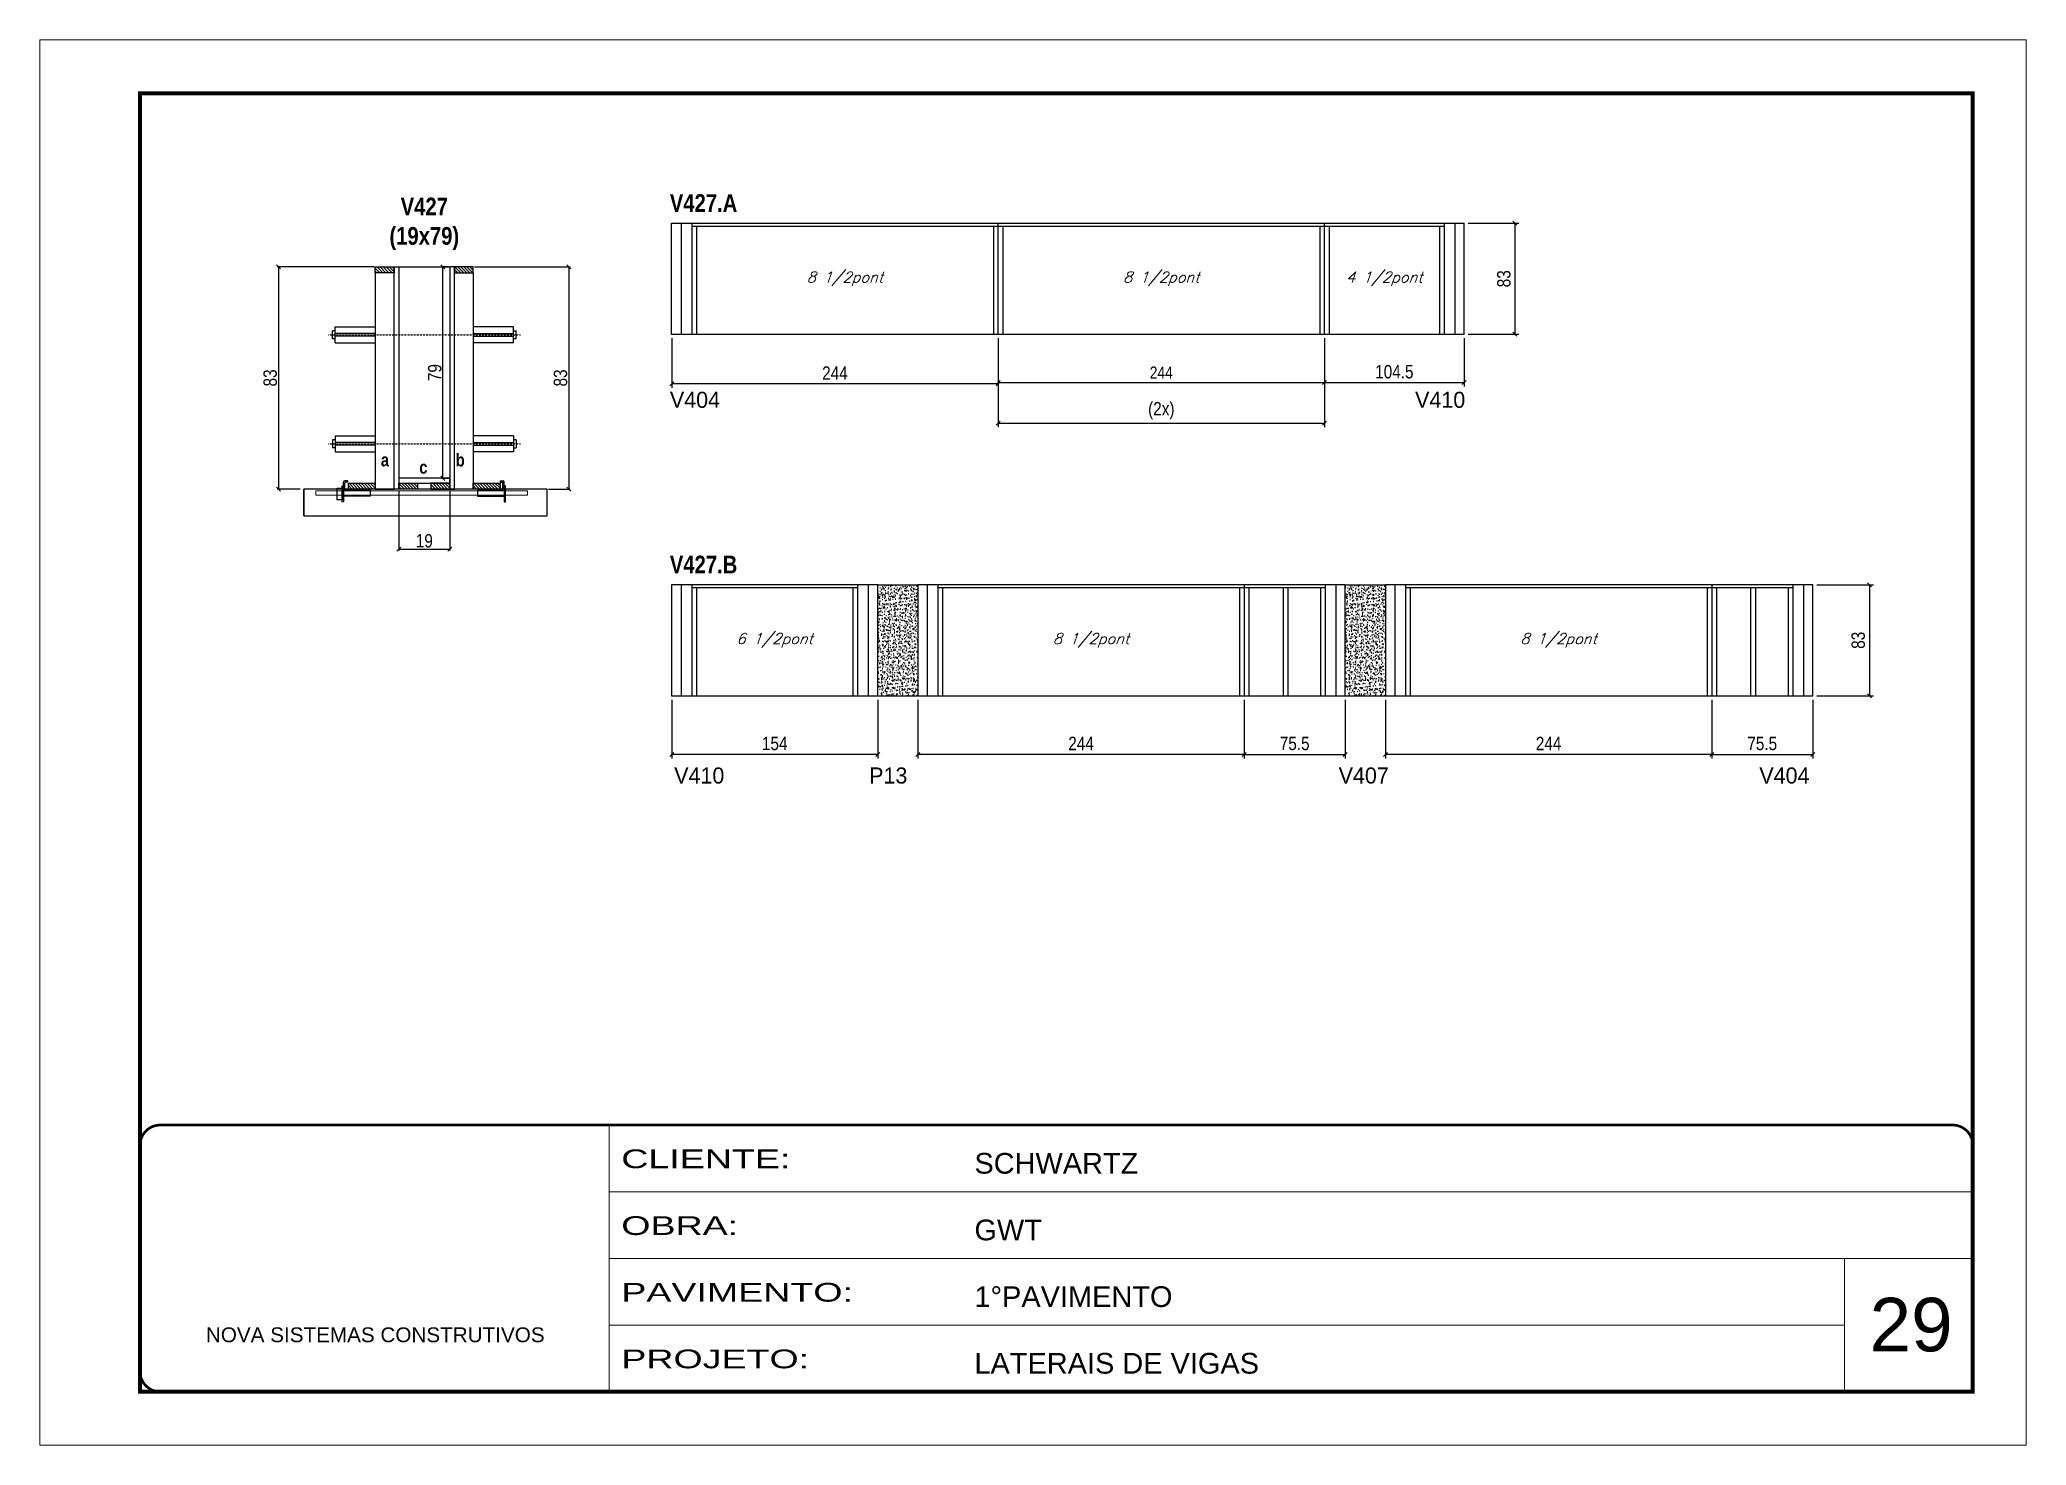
# Model space of a CAD drawing. Extents: x 13154 to 22413, y 1253 to 30260.
# Drawn here: x 13154 to 14639, y 20779 to 21829 of the extents above; entities that cross this region are included whole.
import ezdxf

# ---------------------------------------------------------------- set-up
doc = ezdxf.new("R2010")
doc.units = 0
for name, pattern in [('CONTINUO', [0]), ('DASHED', [0.75, 0.5, -0.25]), ('HIDDEN', [0.375, 0.25, -0.125])]:
    doc.linetypes.add(name, pattern=pattern)
for name, color, linetype in [('5', 5, 'Continuous'), ('barrote', 251, 'Continuous'), ('COTA', 241, 'Continuous'), ('detalhes', 4, 'Continuous'), ('NOMENCLATURA', 7, 'Continuous'), ('Painéis', 200, 'Continuous'), ('presilha', 1, 'Continuous'), ('SARR_2.2x10', 60, 'Continuous'), ('SARR_2.2x7', 40, 'Continuous'), ('SARR_3.5x7', 81, 'Continuous'), ('TENSOR', 3, 'Continuous'), ('texto', 7, 'Continuous')]:
    doc.layers.add(name, color=color, linetype=linetype)
for name, color, linetype, lineweight in [('CARIMBO', 255, 'Continuous', 9), ('CONCRETO', 251, 'Continuous', 25), ('Folhas', 255, 'Continuous', 9), ('SARRAFO DE PRESSAO', 251, 'DASHED', 9), ('SCO-___-LAJ', 2, 'Continuous', 0)]:
    doc.layers.add(name, color=color, linetype=linetype, lineweight=lineweight)
doc.styles.add('ARIAL', font='arial.ttf')
doc.styles.add('COTA TECNICA', font='techl___.ttf', dxfattribs={"height": 10})
doc.styles.add('COTA TECNICA 2X', font='techl___.ttf', dxfattribs={"height": 10})
doc.styles.add('COTA TECNICA-50', font='techl___.ttf', dxfattribs={"height": 9})
doc.styles.add('Romans', font='romans.shx')
doc.styles.add('ROMAS860', font='ROMAS860.SHX')
doc.styles.add('TECNICA', font='techb___.ttf', dxfattribs={"height": 10})
doc.styles.add('Tecnologia', font='')
doc.styles.get('Tecnologia').set_extended_font_data('Forgotten Futurist')
doc.dimstyles.new('COTA PAINEL-50', dxfattribs={"dimtxt": 9, "dimasz": 3, "dimexe": 3, "dimexo": 3, "dimgap": 3, "dimtad": 1, "dimdec": 1, "dimzin": 12, "dimdsep": 46, "dimtxsty": 'COTA TECNICA-50', "dimblk1": 'OBLIQUE', "dimblk2": 'OBLIQUE', "dimsah": 1, "dimcen": 0.9, "dimclrd": 4, "dimclre": 4, "dimclrt": 240, "dimadec": 1, "dimazin": 3, "dimtfac": 1, "dimtdec": 1, "dimtmove": 0, "dimatfit": 3, "dimfxl": 1, "dimtolj": 1, "dimtzin": 12, "dimarcsym": 0})
doc.dimstyles.new('PAINEL', dxfattribs={"dimtxt": 10, "dimasz": 3, "dimexe": 3, "dimexo": 3, "dimgap": 3, "dimtad": 1, "dimdec": 1, "dimzin": 12, "dimdsep": 46, "dimtxsty": 'COTA TECNICA', "dimblk1": 'OBLIQUE', "dimblk2": 'OBLIQUE', "dimsah": 1, "dimcen": 0.9, "dimclrd": 4, "dimclre": 4, "dimclrt": 240, "dimadec": 1, "dimazin": 3, "dimtfac": 1, "dimtdec": 1, "dimtmove": 0, "dimatfit": 3, "dimfxl": 1, "dimtolj": 1, "dimtzin": 12, "dimarcsym": 0})
doc.dimstyles.new('SECAO', dxfattribs={"dimscale": 0.333333, "dimtxt": 5, "dimasz": 9, "dimexe": 3, "dimexo": 3, "dimgap": 3, "dimtad": 1, "dimdec": 1, "dimlfac": 0.5, "dimzin": 12, "dimdsep": 46, "dimtxsty": 'COTA TECNICA 2X', "dimblk1": 'OBLIQUE', "dimblk2": 'OBLIQUE', "dimsah": 1, "dimcen": 0.9, "dimclrd": 4, "dimclre": 4, "dimclrt": 240, "dimadec": 1, "dimazin": 3, "dimtfac": 1, "dimtdec": 1, "dimtmove": 0, "dimatfit": 3, "dimfxl": 1, "dimtolj": 1, "dimtzin": 12, "dimarcsym": 0})

msp = doc.modelspace()

# ---------------------------------------------------------------- texts
at = {"layer": '5', "linetype": 'Continuous', "style": 'ROMAS860'}
for s, p in [('V404', (13625.44, 21554.17)), ('V410', (14182.53, 21554.17)), ('V410', (13628.67, 21273.5)), ('P13', (13774.41, 21273.5)), ('V407', (14125.38, 21273.5)), ('V404', (14439.84, 21273.5))]:
    msp.add_text(s, height=12, rotation=0.00004, dxfattribs=at).set_placement(p)
at = {"layer": 'CARIMBO', "style": 'ARIAL'}
msp.add_text('29', height=40, dxfattribs=at).set_placement((14522.24, 20849.29))
at = {"layer": 'detalhes', "style": 'TECNICA'}
for s, p in [('a', (13409.38, 21510.42)), ('b', (13465.35, 21510.41)), ('c', (13438.1, 21505))]:
    msp.add_text(s, height=9.6, dxfattribs=at).set_placement(p)
at = {"layer": 'NOMENCLATURA', "style": 'TECNICA'}
for s, p in [('V427.A', (13625.4, 21700.58)), ('V427.B', (13625.4, 21430.5))]:
    msp.add_text(s, height=13.2, dxfattribs=at).set_placement(p)
at = {"layer": 'NOMENCLATURA', "insert": (13441.85, 21711.22), "char_height": 13.2, "attachment_point": 2, "style": 'TECNICA'}
msp.add_mtext_dynamic_manual_height_columns('V427\\P(19x79)', width=300.2766, gutter_width=1, heights=[0], dxfattribs=at)
at = {"layer": 'texto', "color": 2, "char_height": 8, "attachment_point": 5, "style": 'Romans'}
for s, insert in [('{\\Q19;\\C256;8 1/2pont}', (13756.27, 21650.56)), ('{\\Q19;\\C256;8 1/2pont}', (13992.77, 21650.56)), ('{\\Q19;\\C256;4 1/2pont}', (14159.52, 21650.56)), ('{\\Q19;\\C256;6 1/2pont}', (13703.77, 21380.48)), ('{\\Q19;\\C256;8 1/2pont}', (13940.27, 21380.48)), ('{\\Q19;\\C256;8 1/2pont}', (14289.77, 21380.48))]:
    msp.add_mtext(s, dxfattribs=dict(at, insert=insert))

# ---------------------------------------------------------------- blocks, each defined once
blk = doc.blocks.new('9999999999')
at = {"color": 30, "linetype": 'CONTINUO'}
for p, q in [((98564.6, 34230.2), (98564.6, 34429.4)), ((98564.6, 34379.6), (99584, 34379.6)), ((98564.6, 34329.8), (99488, 34329.8)), ((99584, 34329.8), (99488, 34329.8)), ((99488, 34329.8), (99488, 34230.2)), ((98564.6, 34280), (99488, 34280))]:
    blk.add_line(p, q, dxfattribs=at)
at = {"color": 30, "linetype": 'CONTINUO', "const_width": 2}
blk.add_lwpolyline([(99584, 34230.2), (99584, 34414.4, 0.414214), (99569, 34429.4), (98229, 34429.4, 0.414214), (98214, 34414.4), (98214, 34245.2, 0.414214), (98229, 34230.2), (99584, 34230.2)], format="xyb", dxfattribs=at)
at = {"layer": 'Folhas'}
blk.add_lwpolyline([(98139, 34190.2), (99624, 34190.2), (99624, 35240.2), (98139, 35240.2)], close=True, dxfattribs=at)
at = {"layer": 'Folhas', "color": 30, "const_width": 3}
blk.add_lwpolyline([(98214, 34230.2), (99584, 34230.2), (99584, 35200.2), (98214, 35200.2)], close=True, dxfattribs=at)
at = {"color": 7, "linetype": 'Continuous', "ltscale": 5, "style": 'ARIAL'}
for s, height, p in [('SCHWARTZ', 15.48, (98837.7, 34393.1)), ('GWT', 15.48, (98837.7, 34343.3)), ('1°PAVIMENTO', 15.483, (98837.7, 34293.5)), ('NOVA SISTEMAS CONSTRUTIVOS', 11.059, (98263.2, 34267.2)), ('LATERAIS DE VIGAS', 15.483, (98837.7, 34243.7))]:
    blk.add_text(s, height=height, dxfattribs=at).set_placement(p)
at = {"layer": 'Folhas', "color": 7, "style": 'Tecnologia', "width": 1.5}
for s, p in [('CLIENTE:', (98573.7, 34397.2)), ('OBRA:', (98573.7, 34347.3)), ('PAVIMENTO:', (98573.7, 34297.5)), ('PROJETO:', (98573.7, 34247.7))]:
    blk.add_text(s, height=14, dxfattribs=at).set_placement(p)
blk = doc.blocks.new('PRESILHA METÁLICA 1')
at = {"layer": 'presilha'}
for p, q in [((0, 13), (6, 13)), ((0, 13), (0, 0)), ((6, 0), (0, 0)), ((6, 15.5), (7.5, 15.5)), ((6, -2.5), (6, 15.5)), ((6, 13), (6, 0)), ((7.5, 10.6), (7.5, 19.9)), ((7.5, 15.5), (7.5, -2.5)), ((37.5, 4.1), (7.5, 4.1)), ((12, 21), (8.6, 21)), ((9, 11.6), (9, 18.9)), ((12, 19.5), (9.6, 19.5)), ((37.5, 11), (9.6, 11)), ((12, 21), (12, 19.5)), ((37.5, 11), (37.5, 4.1)), ((7.5, -2.5), (6, -2.5))]:
    blk.add_line(p, q, dxfattribs=at)
for centre, radius, start, end in [((8.6, 19.9), 1.14, 90, 180), ((9.6, 18.9), 0.57, 90, 180), ((9.6, 11.6), 0.57, 180, 270)]:
    blk.add_arc(centre, radius, start, end, dxfattribs=at)
blk = doc.blocks.new('PRESILHA METÁLICA 2')
at = {"layer": 'presilha'}
for p, q in [((-5.2, 23.5), (-5.2, 22)), ((-5.2, 23.5), (-1.9, 23.5)), ((-0.8, 14.6), (-0.8, 22.4)), ((-30.8, 13.5), (-30.8, 6.6)), ((-30.8, 13.5), (-2.8, 13.5)), ((-30.8, 6.6), (-0.8, 6.6)), ((-5.2, 22), (-2.8, 22)), ((-2.2, 14.1), (-2.2, 21.4)), ((0.8, 18), (-0.8, 18)), ((-0.8, 18), (-0.8, 0)), ((-0.8, 0), (0.8, 0)), ((0.8, 0), (0.8, 18))]:
    blk.add_line(p, q, dxfattribs=at)
for centre, radius, start, end in [((-1.9, 22.4), 1.14, 0, 90), ((-2.8, 21.4), 0.57, 0, 90), ((-2.8, 14.1), 0.57, 270, 0)]:
    blk.add_arc(centre, radius, start, end, dxfattribs=at)
blk = doc.blocks.new('_Oblique')
at = {"color": 0, "linetype": 'ByBlock', "lineweight": -2}
blk.add_line((-0.5, -0.5), (0.5, 0.5), dxfattribs=at)
blk = doc.blocks.new('*D1804')
at = {"layer": 'COTA', "color": 4, "lineweight": -2, "transparency": 16777216}
for p, q in [((13479.5, 21659.5), (13550.9, 21659.5)), ((13549.9, 21659.5), (13549.9, 21493.5)), ((13534.7, 21493.5), (13550.9, 21493.5))]:
    blk.add_line(p, q, dxfattribs=at)
at = {"layer": 'Defpoints', "color": 0, "transparency": 16777216}
for p in [(13478.5, 21659.5), (13533.7, 21493.5), (13549.9, 21493.5)]:
    blk.add_point(p, dxfattribs=at)
at = {"layer": 'COTA', "color": 4, "lineweight": -2, "transparency": 16777216, "xscale": 3, "yscale": 3, "zscale": 3}
for p, rotation in [((13549.9, 21659.5), 90), ((13549.9, 21493.5), 270)]:
    blk.add_blockref('_Oblique', p, dxfattribs=dict(at, rotation=rotation))
at = {"layer": 'COTA', "color": 240, "transparency": 16777216, "insert": (13543.7, 21576.5), "char_height": 10, "attachment_point": 5, "rotation": 90, "style": 'COTA TECNICA 2X'}
blk.add_mtext('\\A1;83', dxfattribs=at)
blk = doc.blocks.new('*D1805')
at = {"layer": 'COTA', "color": 4, "lineweight": -2, "transparency": 16777216}
for p, q in [((13404.3, 21659.5), (13331.9, 21659.5)), ((13332.9, 21659.5), (13332.9, 21493.5)), ((13349, 21493.5), (13331.9, 21493.5))]:
    blk.add_line(p, q, dxfattribs=at)
at = {"layer": 'Defpoints', "color": 0, "transparency": 16777216}
for p in [(13405.3, 21659.5), (13332.9, 21493.5), (13350, 21493.5)]:
    blk.add_point(p, dxfattribs=at)
at = {"layer": 'COTA', "color": 4, "lineweight": -2, "transparency": 16777216, "xscale": 3, "yscale": 3, "zscale": 3}
for p, rotation in [((13332.9, 21659.5), 90), ((13332.9, 21493.5), 270)]:
    blk.add_blockref('_Oblique', p, dxfattribs=dict(at, rotation=rotation))
at = {"layer": 'COTA', "color": 240, "transparency": 16777216, "insert": (13326.7, 21576.5), "char_height": 10, "attachment_point": 5, "rotation": 90, "style": 'COTA TECNICA 2X'}
blk.add_mtext('\\A1;83', dxfattribs=at)
blk = doc.blocks.new('*D1806')
at = {"layer": 'COTA', "color": 4, "lineweight": -2, "transparency": 16777216}
for p, q in [((13459.9, 21659.5), (13454.8, 21659.5)), ((13455.8, 21501.5), (13455.8, 21659.5)), ((13459.9, 21501.5), (13454.8, 21501.5))]:
    blk.add_line(p, q, dxfattribs=at)
at = {"layer": 'Defpoints', "color": 0, "transparency": 16777216}
for p in [(13455.8, 21659.5), (13460.9, 21659.5), (13460.9, 21501.5)]:
    blk.add_point(p, dxfattribs=at)
at = {"layer": 'COTA', "color": 4, "lineweight": -2, "transparency": 16777216, "xscale": 3, "yscale": 3, "zscale": 3}
for p, rotation in [((13455.8, 21659.5), 90), ((13455.8, 21501.5), 270)]:
    blk.add_blockref('_Oblique', p, dxfattribs=dict(at, rotation=rotation))
at = {"layer": 'COTA', "color": 240, "transparency": 16777216, "insert": (13449.7, 21580.5), "char_height": 10, "attachment_point": 5, "rotation": 90, "style": 'COTA TECNICA 2X'}
blk.add_mtext('\\A1;79', dxfattribs=at)
blk = doc.blocks.new('*D1807')
at = {"layer": 'COTA', "color": 4, "lineweight": -2, "transparency": 16777216}
for p, q in [((13422.9, 21492.5), (13422.9, 21447.7)), ((13460.9, 21492.5), (13460.9, 21447.7)), ((13422.9, 21448.7), (13460.9, 21448.7))]:
    blk.add_line(p, q, dxfattribs=at)
at = {"layer": 'Defpoints', "color": 0, "transparency": 16777216}
for p in [(13422.9, 21493.5), (13460.9, 21493.5), (13460.9, 21448.7)]:
    blk.add_point(p, dxfattribs=at)
at = {"layer": 'COTA', "color": 4, "lineweight": -2, "transparency": 16777216, "xscale": 3, "yscale": 3, "zscale": 3, "rotation": 180}
blk.add_blockref('_Oblique', (13422.9, 21448.7), dxfattribs=at)
at = {"layer": 'COTA', "color": 4, "lineweight": -2, "transparency": 16777216, "xscale": 3, "yscale": 3, "zscale": 3}
blk.add_blockref('_Oblique', (13460.9, 21448.7), dxfattribs=at)
at = {"layer": 'COTA', "color": 240, "transparency": 16777216, "insert": (13441.9, 21454.8), "char_height": 10, "attachment_point": 5, "style": 'COTA TECNICA 2X'}
blk.add_mtext('\\A1;19', dxfattribs=at)
blk = doc.blocks.new('*D1808')
at = {"layer": 'COTA', "color": 4, "linetype": 'ByBlock', "lineweight": -2, "transparency": 16777216}
for p, q in [((13870.8, 21606.1), (13870.8, 21570)), ((14114.8, 21606.1), (14114.8, 21570)), ((13870.8, 21573), (14114.8, 21573))]:
    blk.add_line(p, q, dxfattribs=at)
at = {"layer": 'Defpoints', "color": 0, "linetype": 'ByBlock', "transparency": 16777216}
for p in [(13870.8, 21609.1), (14114.8, 21609.1), (14114.8, 21573)]:
    blk.add_point(p, dxfattribs=at)
at = {"layer": 'COTA', "color": 4, "linetype": 'ByBlock', "lineweight": -2, "transparency": 16777216, "xscale": 3, "yscale": 3, "zscale": 3, "rotation": 180}
blk.add_blockref('_Oblique', (13870.8, 21573), dxfattribs=at)
at = {"layer": 'COTA', "color": 4, "linetype": 'ByBlock', "lineweight": -2, "transparency": 16777216, "xscale": 3, "yscale": 3, "zscale": 3}
blk.add_blockref('_Oblique', (14114.8, 21573), dxfattribs=at)
at = {"layer": 'COTA', "color": 240, "linetype": 'ByBlock', "transparency": 16777216, "insert": (13992.8, 21580.5), "char_height": 9, "attachment_point": 5, "style": 'COTA TECNICA-50'}
blk.add_mtext('\\A1;244', dxfattribs=at)
blk = doc.blocks.new('*D1810')
at = {"layer": 'COTA', "color": 4, "linetype": 'ByBlock', "lineweight": -2, "transparency": 16777216}
for p, q in [((13626.8, 21606.1), (13626.8, 21569.1)), ((13870.8, 21606.1), (13870.8, 21569.1)), ((13870.8, 21572.1), (13626.8, 21572.1))]:
    blk.add_line(p, q, dxfattribs=at)
at = {"layer": 'Defpoints', "color": 0, "linetype": 'ByBlock', "transparency": 16777216}
for p in [(13626.8, 21609.1), (13870.8, 21609.1), (13626.8, 21572.1)]:
    blk.add_point(p, dxfattribs=at)
at = {"layer": 'COTA', "color": 4, "linetype": 'ByBlock', "lineweight": -2, "transparency": 16777216, "xscale": 3, "yscale": 3, "zscale": 3, "rotation": 180}
blk.add_blockref('_Oblique', (13626.8, 21572.1), dxfattribs=at)
at = {"layer": 'COTA', "color": 4, "linetype": 'ByBlock', "lineweight": -2, "transparency": 16777216, "xscale": 3, "yscale": 3, "zscale": 3}
blk.add_blockref('_Oblique', (13870.8, 21572.1), dxfattribs=at)
at = {"layer": 'COTA', "color": 240, "linetype": 'ByBlock', "transparency": 16777216, "insert": (13748.8, 21580.1), "char_height": 10, "attachment_point": 5, "style": 'COTA TECNICA'}
blk.add_mtext('\\A1;244', dxfattribs=at)
blk = doc.blocks.new('*D1811')
at = {"layer": 'COTA', "color": 4, "linetype": 'ByBlock', "lineweight": -2, "transparency": 16777216}
for p, q in [((14114.8, 21606.1), (14114.8, 21570)), ((14219.3, 21606.1), (14219.3, 21570)), ((14114.8, 21573), (14219.3, 21573))]:
    blk.add_line(p, q, dxfattribs=at)
at = {"layer": 'Defpoints', "color": 0, "linetype": 'ByBlock', "transparency": 16777216}
for p in [(14114.8, 21609.1), (14219.3, 21609.1), (14219.3, 21573)]:
    blk.add_point(p, dxfattribs=at)
at = {"layer": 'COTA', "color": 4, "linetype": 'ByBlock', "lineweight": -2, "transparency": 16777216, "xscale": 3, "yscale": 3, "zscale": 3, "rotation": 180}
blk.add_blockref('_Oblique', (14114.8, 21573), dxfattribs=at)
at = {"layer": 'COTA', "color": 4, "linetype": 'ByBlock', "lineweight": -2, "transparency": 16777216, "xscale": 3, "yscale": 3, "zscale": 3}
blk.add_blockref('_Oblique', (14219.3, 21573), dxfattribs=at)
at = {"layer": 'COTA', "color": 240, "linetype": 'ByBlock', "transparency": 16777216, "insert": (14167, 21581.1), "char_height": 10, "attachment_point": 5, "style": 'COTA TECNICA'}
blk.add_mtext('\\A1;104.5', dxfattribs=at)
blk = doc.blocks.new('*D1809')
at = {"layer": 'COTA', "color": 4, "linetype": 'ByBlock', "lineweight": -2, "transparency": 16777216}
for p, q in [((14222.3, 21692.1), (14260.1, 21692.1)), ((14257.1, 21692.1), (14257.1, 21609.1)), ((14222.3, 21609.1), (14260.1, 21609.1))]:
    blk.add_line(p, q, dxfattribs=at)
at = {"layer": 'Defpoints', "color": 0, "linetype": 'ByBlock', "transparency": 16777216}
for p in [(14219.3, 21692.1), (14219.3, 21609.1), (14257.1, 21609.1)]:
    blk.add_point(p, dxfattribs=at)
at = {"layer": 'COTA', "color": 4, "linetype": 'ByBlock', "lineweight": -2, "transparency": 16777216, "xscale": 3, "yscale": 3, "zscale": 3}
for p, rotation in [((14257.1, 21692.1), 90), ((14257.1, 21609.1), 270)]:
    blk.add_blockref('_Oblique', p, dxfattribs=dict(at, rotation=rotation))
at = {"layer": 'COTA', "color": 240, "linetype": 'ByBlock', "transparency": 16777216, "insert": (14248.9, 21650.6), "char_height": 10, "attachment_point": 5, "rotation": 90, "style": 'COTA TECNICA'}
blk.add_mtext('\\A1;83', dxfattribs=at)
blk = doc.blocks.new('*D1812')
at = {"layer": 'COTA', "color": 4, "lineweight": -2, "transparency": 16777216}
for p, q in [((13870.8, 21606.1), (13870.8, 21539.7)), ((14114.8, 21606.1), (14114.8, 21539.7)), ((13870.8, 21542.7), (14114.8, 21542.7))]:
    blk.add_line(p, q, dxfattribs=at)
at = {"layer": 'Defpoints', "color": 0, "transparency": 16777216}
for p in [(13870.8, 21609.1), (14114.8, 21609.1), (14114.8, 21542.7)]:
    blk.add_point(p, dxfattribs=at)
at = {"layer": 'COTA', "color": 4, "lineweight": -2, "transparency": 16777216, "xscale": 3, "yscale": 3, "zscale": 3, "rotation": 180}
blk.add_blockref('_Oblique', (13870.8, 21542.7), dxfattribs=at)
at = {"layer": 'COTA', "color": 4, "lineweight": -2, "transparency": 16777216, "xscale": 3, "yscale": 3, "zscale": 3}
blk.add_blockref('_Oblique', (14114.8, 21542.7), dxfattribs=at)
at = {"layer": 'COTA', "color": 240, "transparency": 16777216, "insert": (13992.8, 21552), "char_height": 10, "attachment_point": 5, "style": 'COTA TECNICA'}
blk.add_mtext('\\A1;(2x)', dxfattribs=at)
blk = doc.blocks.new('*D1813')
at = {"layer": 'COTA', "color": 4, "lineweight": -2, "transparency": 16777216}
for p, q in [((13626.8, 21336), (13626.8, 21292.3)), ((13780.8, 21336), (13780.8, 21292.3)), ((13780.8, 21295.3), (13626.8, 21295.3))]:
    blk.add_line(p, q, dxfattribs=at)
at = {"layer": 'Defpoints', "color": 0, "transparency": 16777216}
for p in [(13626.8, 21339), (13780.8, 21339), (13626.8, 21295.3)]:
    blk.add_point(p, dxfattribs=at)
at = {"layer": 'COTA', "color": 4, "lineweight": -2, "transparency": 16777216, "xscale": 3, "yscale": 3, "zscale": 3, "rotation": 180}
blk.add_blockref('_Oblique', (13626.8, 21295.3), dxfattribs=at)
at = {"layer": 'COTA', "color": 4, "lineweight": -2, "transparency": 16777216, "xscale": 3, "yscale": 3, "zscale": 3}
blk.add_blockref('_Oblique', (13780.8, 21295.3), dxfattribs=at)
at = {"layer": 'COTA', "color": 240, "transparency": 16777216, "insert": (13703.8, 21303.4), "char_height": 10, "attachment_point": 5, "style": 'COTA TECNICA'}
blk.add_mtext('\\A1;154', dxfattribs=at)
blk = doc.blocks.new('*D1814')
at = {"layer": 'COTA', "color": 4, "lineweight": -2, "transparency": 16777216}
for p, q in [((13810.8, 21336), (13810.8, 21292.3)), ((14054.8, 21336), (14054.8, 21292.3)), ((14054.8, 21295.3), (13810.8, 21295.3))]:
    blk.add_line(p, q, dxfattribs=at)
at = {"layer": 'Defpoints', "color": 0, "transparency": 16777216}
for p in [(13810.8, 21339), (14054.8, 21339), (13810.8, 21295.3)]:
    blk.add_point(p, dxfattribs=at)
at = {"layer": 'COTA', "color": 4, "lineweight": -2, "transparency": 16777216, "xscale": 3, "yscale": 3, "zscale": 3, "rotation": 180}
blk.add_blockref('_Oblique', (13810.8, 21295.3), dxfattribs=at)
at = {"layer": 'COTA', "color": 4, "lineweight": -2, "transparency": 16777216, "xscale": 3, "yscale": 3, "zscale": 3}
blk.add_blockref('_Oblique', (14054.8, 21295.3), dxfattribs=at)
at = {"layer": 'COTA', "color": 240, "transparency": 16777216, "insert": (13932.8, 21303.4), "char_height": 10, "attachment_point": 5, "style": 'COTA TECNICA'}
blk.add_mtext('\\A1;244', dxfattribs=at)
blk = doc.blocks.new('*D1815')
at = {"layer": 'COTA', "color": 4, "lineweight": -2, "transparency": 16777216}
for p, q in [((14054.8, 21336), (14054.8, 21292.3)), ((14130.3, 21336), (14130.3, 21292.3)), ((14054.8, 21295.3), (14130.3, 21295.3))]:
    blk.add_line(p, q, dxfattribs=at)
at = {"layer": 'Defpoints', "color": 0, "transparency": 16777216}
for p in [(14054.8, 21339), (14130.3, 21339), (14130.3, 21295.3)]:
    blk.add_point(p, dxfattribs=at)
at = {"layer": 'COTA', "color": 4, "lineweight": -2, "transparency": 16777216, "xscale": 3, "yscale": 3, "zscale": 3, "rotation": 180}
blk.add_blockref('_Oblique', (14054.8, 21295.3), dxfattribs=at)
at = {"layer": 'COTA', "color": 4, "lineweight": -2, "transparency": 16777216, "xscale": 3, "yscale": 3, "zscale": 3}
blk.add_blockref('_Oblique', (14130.3, 21295.3), dxfattribs=at)
at = {"layer": 'COTA', "color": 240, "transparency": 16777216, "insert": (14092.5, 21303.4), "char_height": 10, "attachment_point": 5, "style": 'COTA TECNICA'}
blk.add_mtext('\\A1;75.5', dxfattribs=at)
blk = doc.blocks.new('*D1816')
at = {"layer": 'COTA', "color": 4, "lineweight": -2, "transparency": 16777216}
for p, q in [((14160.3, 21336), (14160.3, 21292.3)), ((14404.3, 21336), (14404.3, 21292.3)), ((14404.3, 21295.3), (14160.3, 21295.3))]:
    blk.add_line(p, q, dxfattribs=at)
at = {"layer": 'Defpoints', "color": 0, "transparency": 16777216}
for p in [(14160.3, 21339), (14404.3, 21339), (14160.3, 21295.3)]:
    blk.add_point(p, dxfattribs=at)
at = {"layer": 'COTA', "color": 4, "lineweight": -2, "transparency": 16777216, "xscale": 3, "yscale": 3, "zscale": 3, "rotation": 180}
blk.add_blockref('_Oblique', (14160.3, 21295.3), dxfattribs=at)
at = {"layer": 'COTA', "color": 4, "lineweight": -2, "transparency": 16777216, "xscale": 3, "yscale": 3, "zscale": 3}
blk.add_blockref('_Oblique', (14404.3, 21295.3), dxfattribs=at)
at = {"layer": 'COTA', "color": 240, "transparency": 16777216, "insert": (14282.3, 21303.4), "char_height": 10, "attachment_point": 5, "style": 'COTA TECNICA'}
blk.add_mtext('\\A1;244', dxfattribs=at)
blk = doc.blocks.new('*D1817')
at = {"layer": 'COTA', "color": 4, "lineweight": -2, "transparency": 16777216}
for p, q in [((14404.3, 21336), (14404.3, 21292.3)), ((14479.8, 21336), (14479.8, 21292.3)), ((14404.3, 21295.3), (14479.8, 21295.3))]:
    blk.add_line(p, q, dxfattribs=at)
at = {"layer": 'Defpoints', "color": 0, "transparency": 16777216}
for p in [(14404.3, 21339), (14479.8, 21339), (14479.8, 21295.3)]:
    blk.add_point(p, dxfattribs=at)
at = {"layer": 'COTA', "color": 4, "lineweight": -2, "transparency": 16777216, "xscale": 3, "yscale": 3, "zscale": 3, "rotation": 180}
blk.add_blockref('_Oblique', (14404.3, 21295.3), dxfattribs=at)
at = {"layer": 'COTA', "color": 4, "lineweight": -2, "transparency": 16777216, "xscale": 3, "yscale": 3, "zscale": 3}
blk.add_blockref('_Oblique', (14479.8, 21295.3), dxfattribs=at)
at = {"layer": 'COTA', "color": 240, "transparency": 16777216, "insert": (14442, 21303.4), "char_height": 10, "attachment_point": 5, "style": 'COTA TECNICA'}
blk.add_mtext('\\A1;75.5', dxfattribs=at)
blk = doc.blocks.new('*D1818')
at = {"layer": 'COTA', "color": 4, "lineweight": -2, "transparency": 16777216}
for p, q in [((14482.8, 21422), (14525.1, 21422)), ((14522.1, 21422), (14522.1, 21339)), ((14482.8, 21339), (14525.1, 21339))]:
    blk.add_line(p, q, dxfattribs=at)
at = {"layer": 'Defpoints', "color": 0, "transparency": 16777216}
for p in [(14479.8, 21422), (14479.8, 21339), (14522.1, 21339)]:
    blk.add_point(p, dxfattribs=at)
at = {"layer": 'COTA', "color": 4, "lineweight": -2, "transparency": 16777216, "xscale": 3, "yscale": 3, "zscale": 3}
for p, rotation in [((14522.1, 21422), 90), ((14522.1, 21339), 270)]:
    blk.add_blockref('_Oblique', p, dxfattribs=dict(at, rotation=rotation))
at = {"layer": 'COTA', "color": 240, "transparency": 16777216, "insert": (14513.8, 21380.5), "char_height": 10, "attachment_point": 5, "rotation": 90, "style": 'COTA TECNICA'}
blk.add_mtext('\\A1;83', dxfattribs=at)

# ---------------------------------------------------------------- dimensions: what is measured, and where the dimension line sits
at = {"layer": 'COTA', "linetype": 'ByBlock'}
for base, p1, p2, angle, picture, middle in [((14257.09, 21609.06), (14219.27, 21692.06), (14219.27, 21609.06), 90, '*D1809', (14248.85, 21650.56)), ((13626.77, 21572.07), (13870.77, 21609.06), (13626.77, 21609.06), 180, '*D1810', (13748.77, 21580.14))]:
    dim = msp.add_linear_dim(base=base, p1=p1, p2=p2, angle=angle, dimstyle='PAINEL', dxfattribs=at)
    dim.commit()
    dim.dimension.update_dxf_attribs({"geometry": picture, "text_midpoint": middle})
at = {"layer": 'COTA'}
for base, p1, p2, dimstyle, picture, middle in [((13332.93, 21493.53, 0), (13405.25, 21659.53), (13350.04, 21493.53, 0), 'SECAO', '*D1805', (13326.69, 21576.53, 0)), ((13455.78, 21659.53), (13460.85, 21501.53), (13460.85, 21659.53), 'SECAO', '*D1806', (13449.68, 21580.53)), ((13549.9, 21493.53, 0), (13478.45, 21659.53), (13533.67, 21493.53, 0), 'SECAO', '*D1804', (13543.66, 21576.53, 0)), ((14522.06, 21338.98), (14479.77, 21421.98), (14479.77, 21338.98), 'PAINEL', '*D1818', (14513.82, 21380.48))]:
    dim = msp.add_linear_dim(base=base, p1=p1, p2=p2, angle=90, dimstyle=dimstyle, dxfattribs=at)
    dim.commit()
    dim.dimension.update_dxf_attribs({"geometry": picture, "text_midpoint": middle})
at = {"layer": 'COTA', "linetype": 'ByBlock'}
dim = msp.add_linear_dim(base=(14114.77, 21572.97), p1=(13870.77, 21609.06), p2=(14114.77, 21609.06), angle=180, dimstyle='COTA PAINEL-50', override={"dimarcsym": 1}, dxfattribs=at)
dim.commit()
dim.dimension.update_dxf_attribs({"geometry": '*D1808', "text_midpoint": (13992.77, 21580.54)})
at = {"layer": 'COTA'}
dim = msp.add_linear_dim(base=(14114.77, 21542.74), p1=(13870.77, 21609.06), p2=(14114.77, 21609.06), text='(2x)', dimstyle='PAINEL', dxfattribs=at)
dim.commit()
dim.dimension.update_dxf_attribs({"geometry": '*D1812', "text_midpoint": (13992.77, 21551.96)})
at = {"layer": 'COTA', "linetype": 'ByBlock'}
dim = msp.add_linear_dim(base=(14219.27, 21572.97), p1=(14114.77, 21609.06), p2=(14219.27, 21609.06), dimstyle='PAINEL', dxfattribs=at)
dim.commit()
dim.dimension.update_dxf_attribs({"geometry": '*D1811', "text_midpoint": (14167.02, 21581.08)})
at = {"layer": 'COTA'}
for base, p1, p2, dimstyle, picture, middle in [((13460.85, 21448.7), (13422.85, 21493.53), (13460.85, 21493.53), 'SECAO', '*D1807', (13441.85, 21454.79)), ((13626.77, 21295.3), (13780.77, 21338.98), (13626.77, 21338.98), 'PAINEL', '*D1813', (13703.77, 21303.4)), ((13810.77, 21295.3), (14054.77, 21338.98), (13810.77, 21338.98), 'PAINEL', '*D1814', (13932.77, 21303.37)), ((14130.27, 21295.3), (14054.77, 21338.98), (14130.27, 21338.98), 'PAINEL', '*D1815', (14092.52, 21303.4)), ((14160.27, 21295.3), (14404.27, 21338.98), (14160.27, 21338.98), 'PAINEL', '*D1816', (14282.27, 21303.37)), ((14479.77, 21295.3), (14404.27, 21338.98), (14479.77, 21338.98), 'PAINEL', '*D1817', (14442.02, 21303.4))]:
    dim = msp.add_linear_dim(base=base, p1=p1, p2=p2, dimstyle=dimstyle, dxfattribs=at)
    dim.commit()
    dim.dimension.update_dxf_attribs({"geometry": picture, "text_midpoint": middle})

# ---------------------------------------------------------------- hatches: boundary and pattern name
at = {"layer": 'COTA'}
h = msp.add_hatch(dxfattribs=at)
h.set_pattern_fill('AR-CONC', color=256, scale=0.03)
h.set_pattern_definition([(50, (-1744.1004, -38.649), (5.4655401, -0.4781726), [0.5715, -6.2865]), (355, (-1744.1004, -38.649), (-1.0573026, 5.7317054), [0.4572, -5.0292175]), (100.451445, (-1743.645, -38.6887), (4.4082374, 5.2535326), [0.4857003, -5.3427073]), (46.1842, (-1744.1004, -37.125), (8.1323712, -1.2612698), [0.85725, -9.42975]), (96.635558, (-1743.423, -37.23), (7.122124, 7.4227837), [0.7285507, -8.0140682]), (351.18415, (-1744.1, -37.125), (7.122124, 7.4227837), [0.685799, -7.543792]), (21, (-1743.3384, -37.506), (4.5484317, -3.06795595), [0.5715, -6.2865]), (326, (-1743.3384, -37.506), (1.8540609, 5.525639), [0.4572, -5.0292]), (71.451445, (-1742.9594, -37.7615), (6.4024926, 2.4576831), [0.4857003, -5.3426981]), (37.5, (-1744.1004, -38.6488), (0.0926581, 2.53665117), [0, -4.96824, 0, -5.1054, 0, -5.04825]), (7.5, (-1744.1004, -38.6488), (2.00458988, 3.00541724), [0, -2.91084, 0, -4.85394, 0, -1.92405]), (327.5, (-1745.7997, -38.6488), (4.06771786, -0.17186232), [0, -1.905, 0, -5.9436, 0, -7.8867]), (317.5, (-1746.5617, -38.649), (4.44387544, 0.76279473), [0, -2.4765, 0, -3.94716, 0, -5.6007])])
h.paths.add_polyline_path([(13810.77, 21421.98), (13780.77, 21421.98), (13780.77, 21338.98), (13810.77, 21338.98)])
h = msp.add_hatch(dxfattribs=at)
h.set_pattern_fill('AR-CONC', color=256, scale=0.03)
h.set_pattern_definition([(50, (-1394.6004, -38.649), (5.4655401, -0.4781726), [0.5715, -6.2865]), (355, (-1394.6004, -38.649), (-1.0573026, 5.7317054), [0.4572, -5.0292175]), (100.451445, (-1394.145, -38.6887), (4.4082374, 5.2535326), [0.4857003, -5.3427073]), (46.1842, (-1394.6004, -37.125), (8.1323712, -1.2612698), [0.85725, -9.42975]), (96.635558, (-1393.923, -37.23), (7.122124, 7.4227837), [0.7285507, -8.0140682]), (351.18415, (-1394.6, -37.125), (7.122124, 7.4227837), [0.685799, -7.543792]), (21, (-1393.8384, -37.506), (4.5484317, -3.06795595), [0.5715, -6.2865]), (326, (-1393.8384, -37.506), (1.8540609, 5.525639), [0.4572, -5.0292]), (71.451445, (-1393.4594, -37.7615), (6.4024926, 2.4576831), [0.4857003, -5.3426981]), (37.5, (-1394.6004, -38.6488), (0.0926581, 2.53665117), [0, -4.96824, 0, -5.1054, 0, -5.04825]), (7.5, (-1394.6004, -38.6488), (2.00458988, 3.00541724), [0, -2.91084, 0, -4.85394, 0, -1.92405]), (327.5, (-1396.2997, -38.6488), (4.06771786, -0.17186232), [0, -1.905, 0, -5.9436, 0, -7.8867]), (317.5, (-1397.0617, -38.649), (4.44387544, 0.76279473), [0, -2.4765, 0, -3.94716, 0, -5.6007])])
h.paths.add_polyline_path([(14160.27, 21421.98), (14130.27, 21421.98), (14130.27, 21338.98), (14160.27, 21338.98)])
at = {"layer": 'SARR_2.2x10'}
h = msp.add_hatch(dxfattribs=at)
h.set_pattern_fill('ANSI31', color=256, scale=0.5, angle=90)
h.set_pattern_definition([(135, (46578.7916, -102018.6414), (-1.122532015, -1.122532015), [])])
h.paths.add_polyline_path([(13385.25, 21497.93), (13385.25, 21493.53), (13405.25, 21493.53), (13405.25, 21497.93)])
h = msp.add_hatch(dxfattribs=at)
h.set_pattern_fill('ANSI31', color=256, scale=0.5, angle=90)
h.set_pattern_definition([(135, (46671.9916, -102018.6414), (-1.122532015, -1.122532015), [])])
h.paths.add_polyline_path([(13478.45, 21497.93), (13478.45, 21493.53), (13498.45, 21493.53), (13498.45, 21497.93)])
at = {"layer": 'SARR_2.2x7'}
h = msp.add_hatch(dxfattribs=at)
h.set_pattern_fill('ANSI31', color=256, scale=0.5, angle=90)
h.set_pattern_definition([(135, (46572.7916, -101857.0414), (-1.122532015, -1.122532015), [])])
h.paths.add_polyline_path([(13419.25, 21659.53), (13419.25, 21655.13), (13405.25, 21655.13), (13405.25, 21659.53)])
h = msp.add_hatch(dxfattribs=at)
h.set_pattern_fill('ANSI31', color=256, scale=0.5, angle=90)
h.set_pattern_definition([(135, (46592.7916, -101857.0414), (-1.122532015, -1.122532015), [])])
h.paths.add_polyline_path([(13464.45, 21659.53), (13464.45, 21655.13), (13478.45, 21655.13), (13478.45, 21659.53)])
h = msp.add_hatch(dxfattribs=at)
h.set_pattern_fill('ANSI31', color=256, scale=0.5, angle=90)
h.set_pattern_definition([(135, (46658.3916, -102018.6414), (-1.122532015, -1.122532015), [])])
h.paths.add_polyline_path([(13436.85, 21493.53), (13436.85, 21497.93), (13422.85, 21497.93), (13422.85, 21493.53)])
h = msp.add_hatch(dxfattribs=at)
h.set_pattern_fill('ANSI31', color=256, scale=0.5, angle=90)
h.set_pattern_definition([(135, (46596.3916, -102018.6414), (-1.122532015, -1.122532015), [])])
h.paths.add_polyline_path([(13446.85, 21493.53), (13446.85, 21497.93), (13460.85, 21497.93), (13460.85, 21493.53)])

# ---------------------------------------------------------------- linework, layer by layer
at = {"ltscale": 3}
for p, q in [((13373.25, 21605.75), (13373.25, 21611.75)), ((13375.25, 21611.75), (13373.25, 21611.75)), ((13375.25, 21602.75), (13375.25, 21614.75)), ((13375.25, 21614.75), (13405.25, 21614.75)), ((13405.25, 21609.75), (13375.25, 21609.75)), ((13405.25, 21607.75), (13375.25, 21607.75)), ((13508.45, 21614.75), (13478.45, 21614.75)), ((13478.45, 21609.75), (13508.45, 21609.75)), ((13478.45, 21607.75), (13508.45, 21607.75)), ((13508.45, 21602.75), (13508.45, 21614.75)), ((13508.45, 21611.75), (13510.45, 21611.75)), ((13510.45, 21605.75), (13510.45, 21611.75)), ((13375.25, 21605.75), (13373.25, 21605.75)), ((13375.25, 21602.75), (13405.25, 21602.75)), ((13508.45, 21602.75), (13478.45, 21602.75)), ((13510.45, 21605.75), (13508.45, 21605.75)), ((13375.25, 21533.31), (13375.25, 21521.31)), ((13375.25, 21533.31), (13405.25, 21533.31)), ((13508.45, 21533.31), (13478.45, 21533.31)), ((13508.45, 21533.31), (13508.45, 21521.31)), ((13373.25, 21530.31), (13373.25, 21524.31)), ((13375.25, 21530.31), (13373.25, 21530.31)), ((13375.25, 21524.31), (13373.25, 21524.31)), ((13405.25, 21528.31), (13375.25, 21528.31)), ((13405.25, 21526.31), (13375.25, 21526.31)), ((13375.25, 21521.31), (13405.25, 21521.31)), ((13478.45, 21528.31), (13508.45, 21528.31)), ((13478.45, 21526.31), (13508.45, 21526.31)), ((13508.45, 21521.31), (13478.45, 21521.31)), ((13510.45, 21530.31), (13508.45, 21530.31)), ((13508.45, 21524.31), (13510.45, 21524.31)), ((13510.45, 21530.31), (13510.45, 21524.31))]:
    msp.add_line(p, q, dxfattribs=at)
at = {"layer": 'barrote'}
msp.add_lwpolyline([(13351.8, 21473.53), (13533.71, 21473.53), (13533.71, 21493.53), (13351.8, 21493.53)], close=True, dxfattribs=at)
at = {"layer": 'CONCRETO', "linetype": 'Continuous'}
msp.add_line((13422.85, 21659.53), (13460.85, 21659.53), dxfattribs=at)
at = {"layer": 'COTA'}
for p, q in [((13780.77, 21421.98), (13810.77, 21421.98)), ((14130.27, 21421.98), (14160.27, 21421.98)), ((13780.77, 21338.98), (13810.77, 21338.98)), ((14130.27, 21338.98), (14160.27, 21338.98))]:
    msp.add_line(p, q, dxfattribs=at)
at = {"layer": 'detalhes', "color": 250}
msp.add_line((13351.8, 21473.53), (13351.8, 21493.53), dxfattribs=at)
at = {"layer": 'Painéis', "linetype": 'Continuous'}
for p, q in [((13626.77, 21609.06), (13626.77, 21692.06)), ((13626.77, 21692.06), (14219.27, 21692.06)), ((13870.77, 21609.06), (13870.77, 21692.06)), ((14114.77, 21609.06), (14114.77, 21692.06)), ((14219.27, 21609.06), (14219.27, 21692.06)), ((14219.27, 21609.06), (13626.77, 21609.06)), ((13780.77, 21421.98), (13626.77, 21421.98)), ((13626.77, 21421.98), (13626.77, 21338.98)), ((13780.77, 21338.98), (13780.77, 21421.98)), ((14130.27, 21421.98), (13810.77, 21421.98)), ((13810.77, 21421.98), (13810.77, 21338.98)), ((14054.77, 21421.98), (14054.77, 21338.98)), ((14130.27, 21338.98), (14130.27, 21421.98)), ((14479.77, 21421.98), (14160.27, 21421.98)), ((14160.27, 21421.98), (14160.27, 21338.98)), ((14404.27, 21421.98), (14404.27, 21338.98)), ((14479.77, 21338.98), (14479.77, 21421.98)), ((13626.77, 21338.98), (13780.77, 21338.98)), ((13810.77, 21338.98), (14130.27, 21338.98)), ((14160.27, 21338.98), (14479.77, 21338.98))]:
    msp.add_line(p, q, dxfattribs=at)
for points in [[(13419.25, 21493.53), (13419.25, 21659.53), (13422.85, 21659.53), (13422.85, 21493.53)], [(13464.45, 21493.53), (13464.45, 21659.53), (13460.85, 21659.53), (13460.85, 21493.53)], [(13460.85, 21501.53), (13422.85, 21501.53), (13422.85, 21497.93), (13460.85, 21497.93)]]:
    msp.add_lwpolyline(points, close=True, dxfattribs=at)
at = {"layer": 'SARR_2.2x10'}
for points in [[(13385.25, 21497.93), (13405.25, 21497.93), (13405.25, 21493.53), (13385.25, 21493.53)], [(13478.45, 21497.93), (13498.45, 21497.93), (13498.45, 21493.53), (13478.45, 21493.53)]]:
    msp.add_lwpolyline(points, close=True, dxfattribs=at)
at = {"layer": 'SARR_2.2x7', "linetype": 'Continuous'}
for p, q in [((13633.77, 21692.06), (13633.77, 21609.06)), ((13641.77, 21689.86), (13870.77, 21689.86)), ((13870.77, 21689.86), (14114.77, 21689.86)), ((14114.77, 21689.86), (14204.27, 21689.86)), ((14212.27, 21692.06), (14212.27, 21609.06)), ((13633.77, 21421.98), (13633.77, 21338.98)), ((13765.77, 21419.78), (13641.77, 21419.78)), ((13773.77, 21421.98), (13773.77, 21338.98)), ((13817.77, 21421.98), (13817.77, 21338.98)), ((14054.77, 21419.78), (13825.77, 21419.78)), ((14115.27, 21419.78), (14054.77, 21419.78)), ((14123.27, 21421.98), (14123.27, 21338.98)), ((14167.27, 21421.98), (14167.27, 21338.98)), ((14404.27, 21419.78), (14175.27, 21419.78)), ((14464.77, 21419.78), (14404.27, 21419.78)), ((14472.77, 21421.98), (14472.77, 21338.98))]:
    msp.add_line(p, q, dxfattribs=at)
at = {"layer": 'SARR_2.2x7', "elevation": 0}
for points in [[(13405.25, 21659.53), (13419.25, 21659.53), (13419.25, 21655.13), (13405.25, 21655.13)], [(13478.45, 21659.53), (13464.45, 21659.53), (13464.45, 21655.13), (13478.45, 21655.13)]]:
    msp.add_lwpolyline(points, close=True, dxfattribs=at)
at = {"layer": 'SARR_2.2x7'}
for points in [[(13422.85, 21497.93), (13436.85, 21497.93), (13436.85, 21493.53), (13422.85, 21493.53)], [(13460.85, 21497.93), (13446.85, 21497.93), (13446.85, 21493.53), (13460.85, 21493.53)]]:
    msp.add_lwpolyline(points, close=True, dxfattribs=at)
at = {"layer": 'SARR_3.5x7'}
for p, q in [((13641.77, 21692.06), (13641.77, 21609.06)), ((13645.27, 21689.86), (13645.27, 21609.06)), ((13867.27, 21689.86), (13867.27, 21609.06)), ((13874.27, 21689.86), (13874.27, 21609.06)), ((14111.27, 21689.86), (14111.27, 21609.06)), ((14118.27, 21689.86), (14118.27, 21609.06)), ((14200.77, 21689.86), (14200.77, 21609.06)), ((14204.27, 21692.06), (14204.27, 21609.06)), ((13641.77, 21421.98), (13641.77, 21338.98)), ((13645.27, 21419.78), (13645.27, 21338.98)), ((13762.27, 21419.78), (13762.27, 21338.98)), ((13765.77, 21421.98), (13765.77, 21338.98)), ((13825.77, 21421.98), (13825.77, 21338.98)), ((13829.27, 21419.78), (13829.27, 21338.98)), ((14051.27, 21419.78), (14051.27, 21338.98)), ((14058.27, 21419.78), (14058.27, 21338.98)), ((14083.85, 21419.78), (14083.85, 21338.98)), ((14087.35, 21419.78), (14087.35, 21338.98)), ((14111.77, 21419.78), (14111.77, 21338.98)), ((14115.27, 21421.98), (14115.27, 21338.98)), ((14175.27, 21421.98), (14175.27, 21338.98)), ((14178.77, 21419.78), (14178.77, 21338.98)), ((14400.77, 21419.78), (14400.77, 21338.98)), ((14407.77, 21419.78), (14407.77, 21338.98)), ((14433.35, 21419.78), (14433.35, 21338.98)), ((14436.85, 21419.78), (14436.85, 21338.98)), ((14461.27, 21419.78), (14461.27, 21338.98)), ((14464.77, 21421.98), (14464.77, 21338.98))]:
    msp.add_line(p, q, dxfattribs=at)
for points in [[(13419.25, 21655.13), (13405.25, 21655.13), (13405.25, 21493.53), (13419.25, 21493.53)], [(13464.45, 21655.13), (13478.45, 21655.13), (13478.45, 21493.53), (13464.45, 21493.53)]]:
    msp.add_lwpolyline(points, close=True, dxfattribs=at)
at = {"layer": 'SCO-___-LAJ', "color": 1}
msp.add_lwpolyline([(13360.8, 21492.19), (13519.07, 21492.19), (13519.07, 21489), (13360.8, 21489)], close=True, dxfattribs=at)
at = {"layer": 'TENSOR', "linetype": 'HIDDEN', "ltscale": 0.5}
for p, q in [((13370.25, 21608.75), (13513.76, 21608.75)), ((13370.25, 21527.31), (13513.76, 21527.31))]:
    msp.add_line(p, q, dxfattribs=at)

# ---------------------------------------------------------------- block references
at = {"layer": 'presilha', "xscale": 0.6666666666666666, "yscale": 0.6666666666666666, "zscale": 0.6666666666666666}
for name, p in [('PRESILHA METÁLICA 1', (13376.39, 21485.56)), ('PRESILHA METÁLICA 2', (13502.13, 21483.89))]:
    msp.add_blockref(name, p, dxfattribs=at)
at = {"layer": 'SARRAFO DE PRESSAO', "color": 6, "linetype": 'ByBlock'}
msp.add_blockref('9999999999', (-84984.6, -13411.06), dxfattribs=at)

msp.set_redraw_order([(e.dxf.handle, doc.entitydb.next_handle()) for e in msp.query("TEXT MTEXT ATTDEF DIMENSION ARC_DIMENSION")])  # texts and dimensions are drawn at this point

doc.saveas('drawing.dxf')
